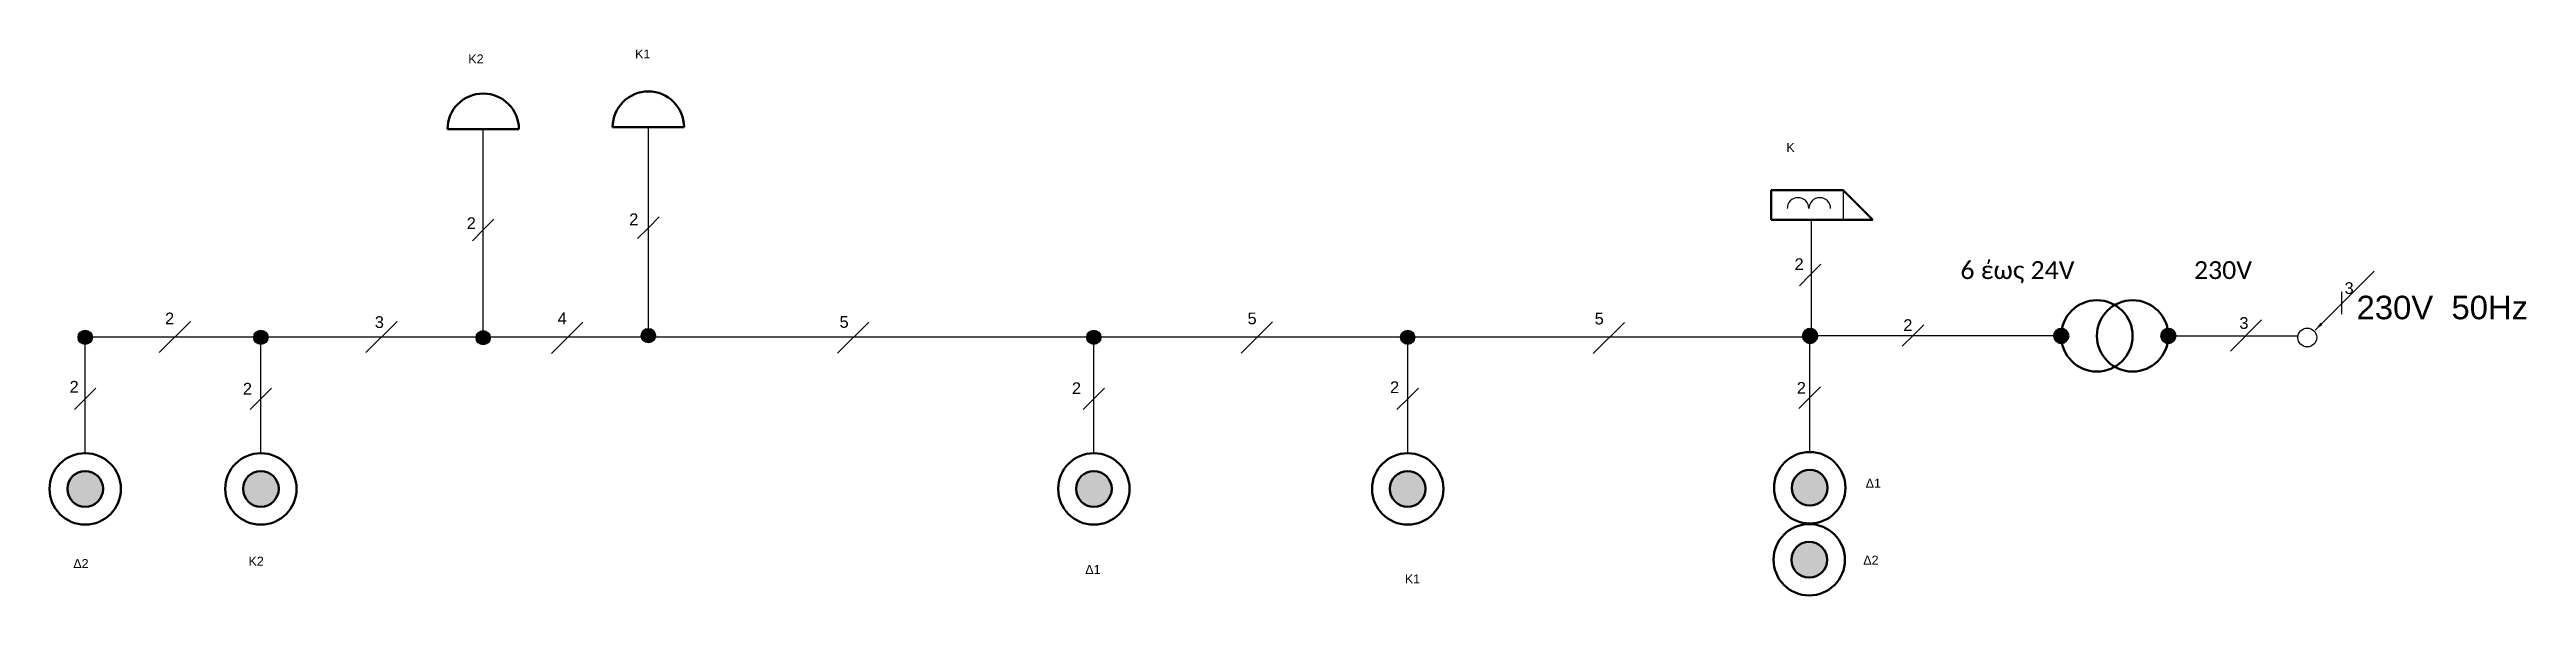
# Model space of a CAD drawing. Header units: millimetres. Extents: x 1768 to 3487, y 1469 to 2093.
# Drawn here: x 2319 to 3013, y 1877 to 2030 of the extents above; entities that cross this region are included whole.
import ezdxf

# ---------------------------------------------------------------- set-up
doc = ezdxf.new("R2010")
doc.units = ezdxf.units.MM
doc.layers.add('S_2', color=7, linetype='Continuous', lineweight=50)
doc.layers.add('S_4', color=7, linetype='Continuous', lineweight=25)
doc.styles.get("Standard").update_dxf_attribs({"font": 'arial.ttf'})
doc.dimstyles.new('ISO-25', dxfattribs={"dimtxt": 2.5, "dimasz": 2.5, "dimexe": 1.25, "dimexo": 0.625, "dimtad": 1, "dimtxsty": 'Standard', "dimcen": 2.5, "dimadec": 0, "dimazin": 0, "dimtfac": 1, "dimtmove": 0, "dimatfit": 3, "dimfxl": 1, "dimarcsym": 0})

msp = doc.modelspace()

# ---------------------------------------------------------------- texts
at = {"attachment_point": 1}
for s, width, gutter_width, insert, char_height in [('Κ2', 14.2848, 12.5, (2436.23, 2028.56), 2.5), ('Κ1', 14.2848, 12.5, (2482.98, 2029.94), 2.5), ('Κ', 14.2848, 12.5, (2805.57, 2003.74), 2.5), ('2', 2.759, 16.47, (2435.78, 1982.93), 3.29), ('2', 2.759, 16.47, (2481.32, 1984.02), 3.29), ('2', 2.759, 16.47, (2807.87, 1971.44), 3.29), ('3', 2.759, 16.47, (2961.99, 1964.74), 3.29), ('2', 2.759, 16.47, (2351.25, 1956.24), 3.29), ('3', 2.759, 16.47, (2410.03, 1955.22), 3.29), ('4', 2.759, 16.47, (2461.27, 1956.27), 3.29), ('5', 2.759, 16.47, (2540.26, 1955.27), 3.29), ('5', 2.759, 16.47, (2654.58, 1956.26), 3.29), ('5', 2.759, 16.47, (2751.86, 1956.21), 3.29), ('2', 2.759, 16.47, (2838.34, 1954.37), 3.29), ('3', 2.759, 16.47, (2932.51, 1954.97), 3.29), ('2', 2.759, 16.47, (2324.5, 1937.1), 3.29), ('2', 2.759, 16.47, (2373.06, 1936.55), 3.29), ('2', 2.759, 16.47, (2605.37, 1936.69), 3.29), ('2', 2.759, 16.47, (2694.51, 1936.96), 3.29), ('2', 2.759, 16.47, (2808.49, 1936.79), 3.29), ('Δ1', 14.2848, 12.5, (2827.8, 1909.68), 2.5), ('Δ2', 14.2848, 12.5, (2827.13, 1888.13), 2.5), ('Δ2', 14.2848, 12.5, (2325.55, 1887.18), 2.5), ('Κ2', 14.2848, 12.5, (2374.64, 1887.84), 2.5), ('Δ1', 14.2848, 12.5, (2609.12, 1885.52), 2.5), ('Κ1', 14.2848, 12.5, (2698.67, 1882.87), 2.5)]:
    msp.add_mtext_dynamic_manual_height_columns(s, width=width, gutter_width=gutter_width, heights=[0], dxfattribs=dict(at, insert=insert, char_height=char_height))
for s, insert, char_height, width in [('{\\fCalibri|b0|i0|c0|p34;6 έως 24V                   230V}', (2854.35, 1970.64), 5, 83.9703), ('{\\fArial|b0|i0|c161|p34;230\\fArial|b0|i0|c0|p34;V  50Hz}', (2965.35, 1960.96), 6.5864, 51.6343)]:
    msp.add_mtext(s, dxfattribs=dict(at, insert=insert, char_height=char_height, width=width))

# ---------------------------------------------------------------- hatches: boundary and pattern name
h = msp.add_hatch(color=256)
h.dxf.hatch_style = 1
edge = h.paths.add_edge_path()
edge.add_arc((2328.88, 1949.31), 2, 0, 360)
h = msp.add_hatch(color=256)
h.dxf.hatch_style = 1
edge = h.paths.add_edge_path()
edge.add_arc((2378.1, 1949.31), 2, 0, 360)
h = msp.add_hatch(color=256)
h.dxf.hatch_style = 1
edge = h.paths.add_edge_path()
edge.add_arc((2440.4, 1949.19), 2, 0, 360)
h = msp.add_hatch(color=256)
h.dxf.hatch_style = 1
edge = h.paths.add_edge_path()
edge.add_arc((2486.68, 1949.8), 2, 0, 360)
h = msp.add_hatch(color=256)
h.dxf.hatch_style = 1
edge = h.paths.add_edge_path()
edge.add_arc((2611.52, 1949.32), 2, 0, 360)
h = msp.add_hatch(color=256)
h.dxf.hatch_style = 1
edge = h.paths.add_edge_path()
edge.add_arc((2699.47, 1949.32), 2, 0, 360)
h = msp.add_hatch(color=256)
h.dxf.hatch_style = 1
edge = h.paths.add_edge_path()
edge.add_arc((2812.12, 1949.64), 2, 0, 360)
h = msp.add_hatch(color=256)
h.dxf.hatch_style = 1
edge = h.paths.add_edge_path()
edge.add_arc((2812.24, 1949.71), 2, 0, 360)
h = msp.add_hatch(color=256)
h.dxf.hatch_style = 1
edge = h.paths.add_edge_path()
edge.add_arc((2882.6, 1949.71), 2, 0, 360)
h = msp.add_hatch(color=256)
h.dxf.hatch_style = 1
edge = h.paths.add_edge_path()
edge.add_arc((2912.6, 1949.71), 2, 0, 360)
at = {"layer": 'S_2'}
for points in [[(2323.88, 1906.83, 1), (2333.88, 1906.83, 1)], [(2373.1, 1906.83, 1), (2383.1, 1906.83, 1)], [(2606.52, 1906.83, 1), (2616.52, 1906.83, 1)], [(2694.47, 1906.83, 1), (2704.47, 1906.83, 1)], [(2807.12, 1907.16, 1), (2817.12, 1907.16, 1)], [(2806.99, 1886.98, 1), (2816.99, 1886.98, 1)]]:
    msp.add_hatch(color=256, dxfattribs=at).paths.add_polyline_path(points)

# ---------------------------------------------------------------- linework, layer by layer
for p, q in [((2440.4, 1951.19), (2440.4, 2007.61)), ((2486.68, 1951.8), (2486.68, 2008.22)), ((2821.45, 1990.52), (2821.45, 1982.21)), ((2812.48, 1982.18), (2812.48, 1951.81)), ((2349.63, 1945.01), (2358.38, 1953.77)), ((2407.51, 1945.01), (2416.26, 1953.77)), ((2459.54, 1944.82), (2468.3, 1953.58)), ((2539.7, 1944.85), (2548.46, 1953.6)), ((2652.79, 1944.87), (2661.54, 1953.63)), ((2751.43, 1944.73), (2760.19, 1953.49)), ((2930, 1945.42), (2938.76, 1954.17)), ((2814.22, 1949.34), (2326.9, 1949.34)), ((2328.88, 1916.83), (2328.88, 1947.31)), ((2378.1, 1916.83), (2378.1, 1947.31)), ((2611.52, 1916.83), (2611.52, 1947.32)), ((2699.47, 1916.83), (2699.47, 1947.32)), ((2812.12, 1917.16), (2812.12, 1947.64)), ((2851.83, 1949.71), (2814.29, 1949.71)), ((2882.6, 1949.71), (2851.81, 1949.71)), ((2912.6, 1949.71), (2934.18, 1949.71)), ((2934.23, 1949.72), (2949.03, 1949.72))]:
    msp.add_line(p, q)
msp.add_lwpolyline([(2817.96, 1985.38, 1), (2811.88, 1985.38, 1), (2805.79, 1985.38)], format="xyb")
for centre, radius in [((2328.88, 1949.31), 2), ((2378.1, 1949.31), 2), ((2440.4, 1949.19), 2), ((2486.68, 1949.8), 2), ((2611.52, 1949.32), 2), ((2699.47, 1949.32), 2), ((2812.12, 1949.64), 2), ((2951.55, 1949.25), 2.63)]:
    msp.add_circle(centre, radius)
for p, q in [((2450.4, 2007.61), (2430.4, 2007.61)), ((2496.68, 2008.22), (2476.68, 2008.22)), ((2801.28, 1982.21), (2801.28, 1990.52)), ((2801.28, 1990.52), (2810.11, 1990.52)), ((2810.11, 1990.52), (2821.45, 1990.52)), ((2821.45, 1990.52), (2829.76, 1982.21)), ((2829.76, 1982.21), (2801.28, 1982.21))]:
    msp.add_line(p, q, dxfattribs=at)
for centre, radius in [((2892.6, 1949.71), 10), ((2902.6, 1949.71), 10), ((2812.24, 1949.71), 2), ((2882.6, 1949.71), 2), ((2912.6, 1949.71), 2), ((2328.88, 1906.83), 10), ((2378.1, 1906.83), 10), ((2611.52, 1906.83), 10), ((2699.47, 1906.83), 10), ((2812.12, 1907.16), 10), ((2328.88, 1906.83), 5), ((2378.1, 1906.83), 5), ((2611.52, 1906.83), 5), ((2699.47, 1906.83), 5), ((2812.12, 1907.16), 5), ((2811.99, 1886.98), 10), ((2811.99, 1886.98), 5)]:
    msp.add_circle(centre, radius, dxfattribs=at)
for centre in [(2440.4, 2007.61), (2486.68, 2008.22)]:
    msp.add_arc(centre, 10, 0, 180, dxfattribs=at)
at = {"layer": 'S_4'}
for p, q in [((2437.38, 1976.38), (2440.4, 1979.4)), ((2440.4, 1979.4), (2443.42, 1982.42)), ((2483.66, 1976.99), (2486.68, 1980.01)), ((2486.68, 1980.01), (2489.7, 1983.03)), ((2812.24, 1966.78), (2809.22, 1963.77)), ((2815.26, 1969.8), (2812.24, 1966.78)), ((2961.25, 1955.78), (2961.25, 1962.06)), ((2844.11, 1952.84), (2841.09, 1949.82)), ((2841.09, 1949.82), (2838.07, 1946.8)), ((2325.86, 1929.05), (2328.88, 1932.07)), ((2328.88, 1932.07), (2331.9, 1935.09)), ((2375.09, 1929.05), (2378.1, 1932.07)), ((2378.1, 1932.07), (2381.12, 1935.09)), ((2608.51, 1929.06), (2611.52, 1932.08)), ((2611.52, 1932.08), (2614.54, 1935.09)), ((2696.45, 1929.06), (2699.47, 1932.08)), ((2699.47, 1932.08), (2702.48, 1935.09)), ((2809.11, 1929.38), (2812.12, 1932.4)), ((2812.12, 1932.4), (2815.14, 1935.42))]:
    msp.add_line(p, q, dxfattribs=at)

msp.set_redraw_order([(e.dxf.handle, doc.entitydb.next_handle()) for e in msp.query("TEXT MTEXT ATTDEF DIMENSION ARC_DIMENSION")])  # texts and dimensions are drawn at this point

# ---------------------------------------------------------------- leaders
msp.add_leader([(2953.75, 1951.32), (2970.28, 1967.85)], dimstyle='ISO-25')

doc.saveas('drawing.dxf')
